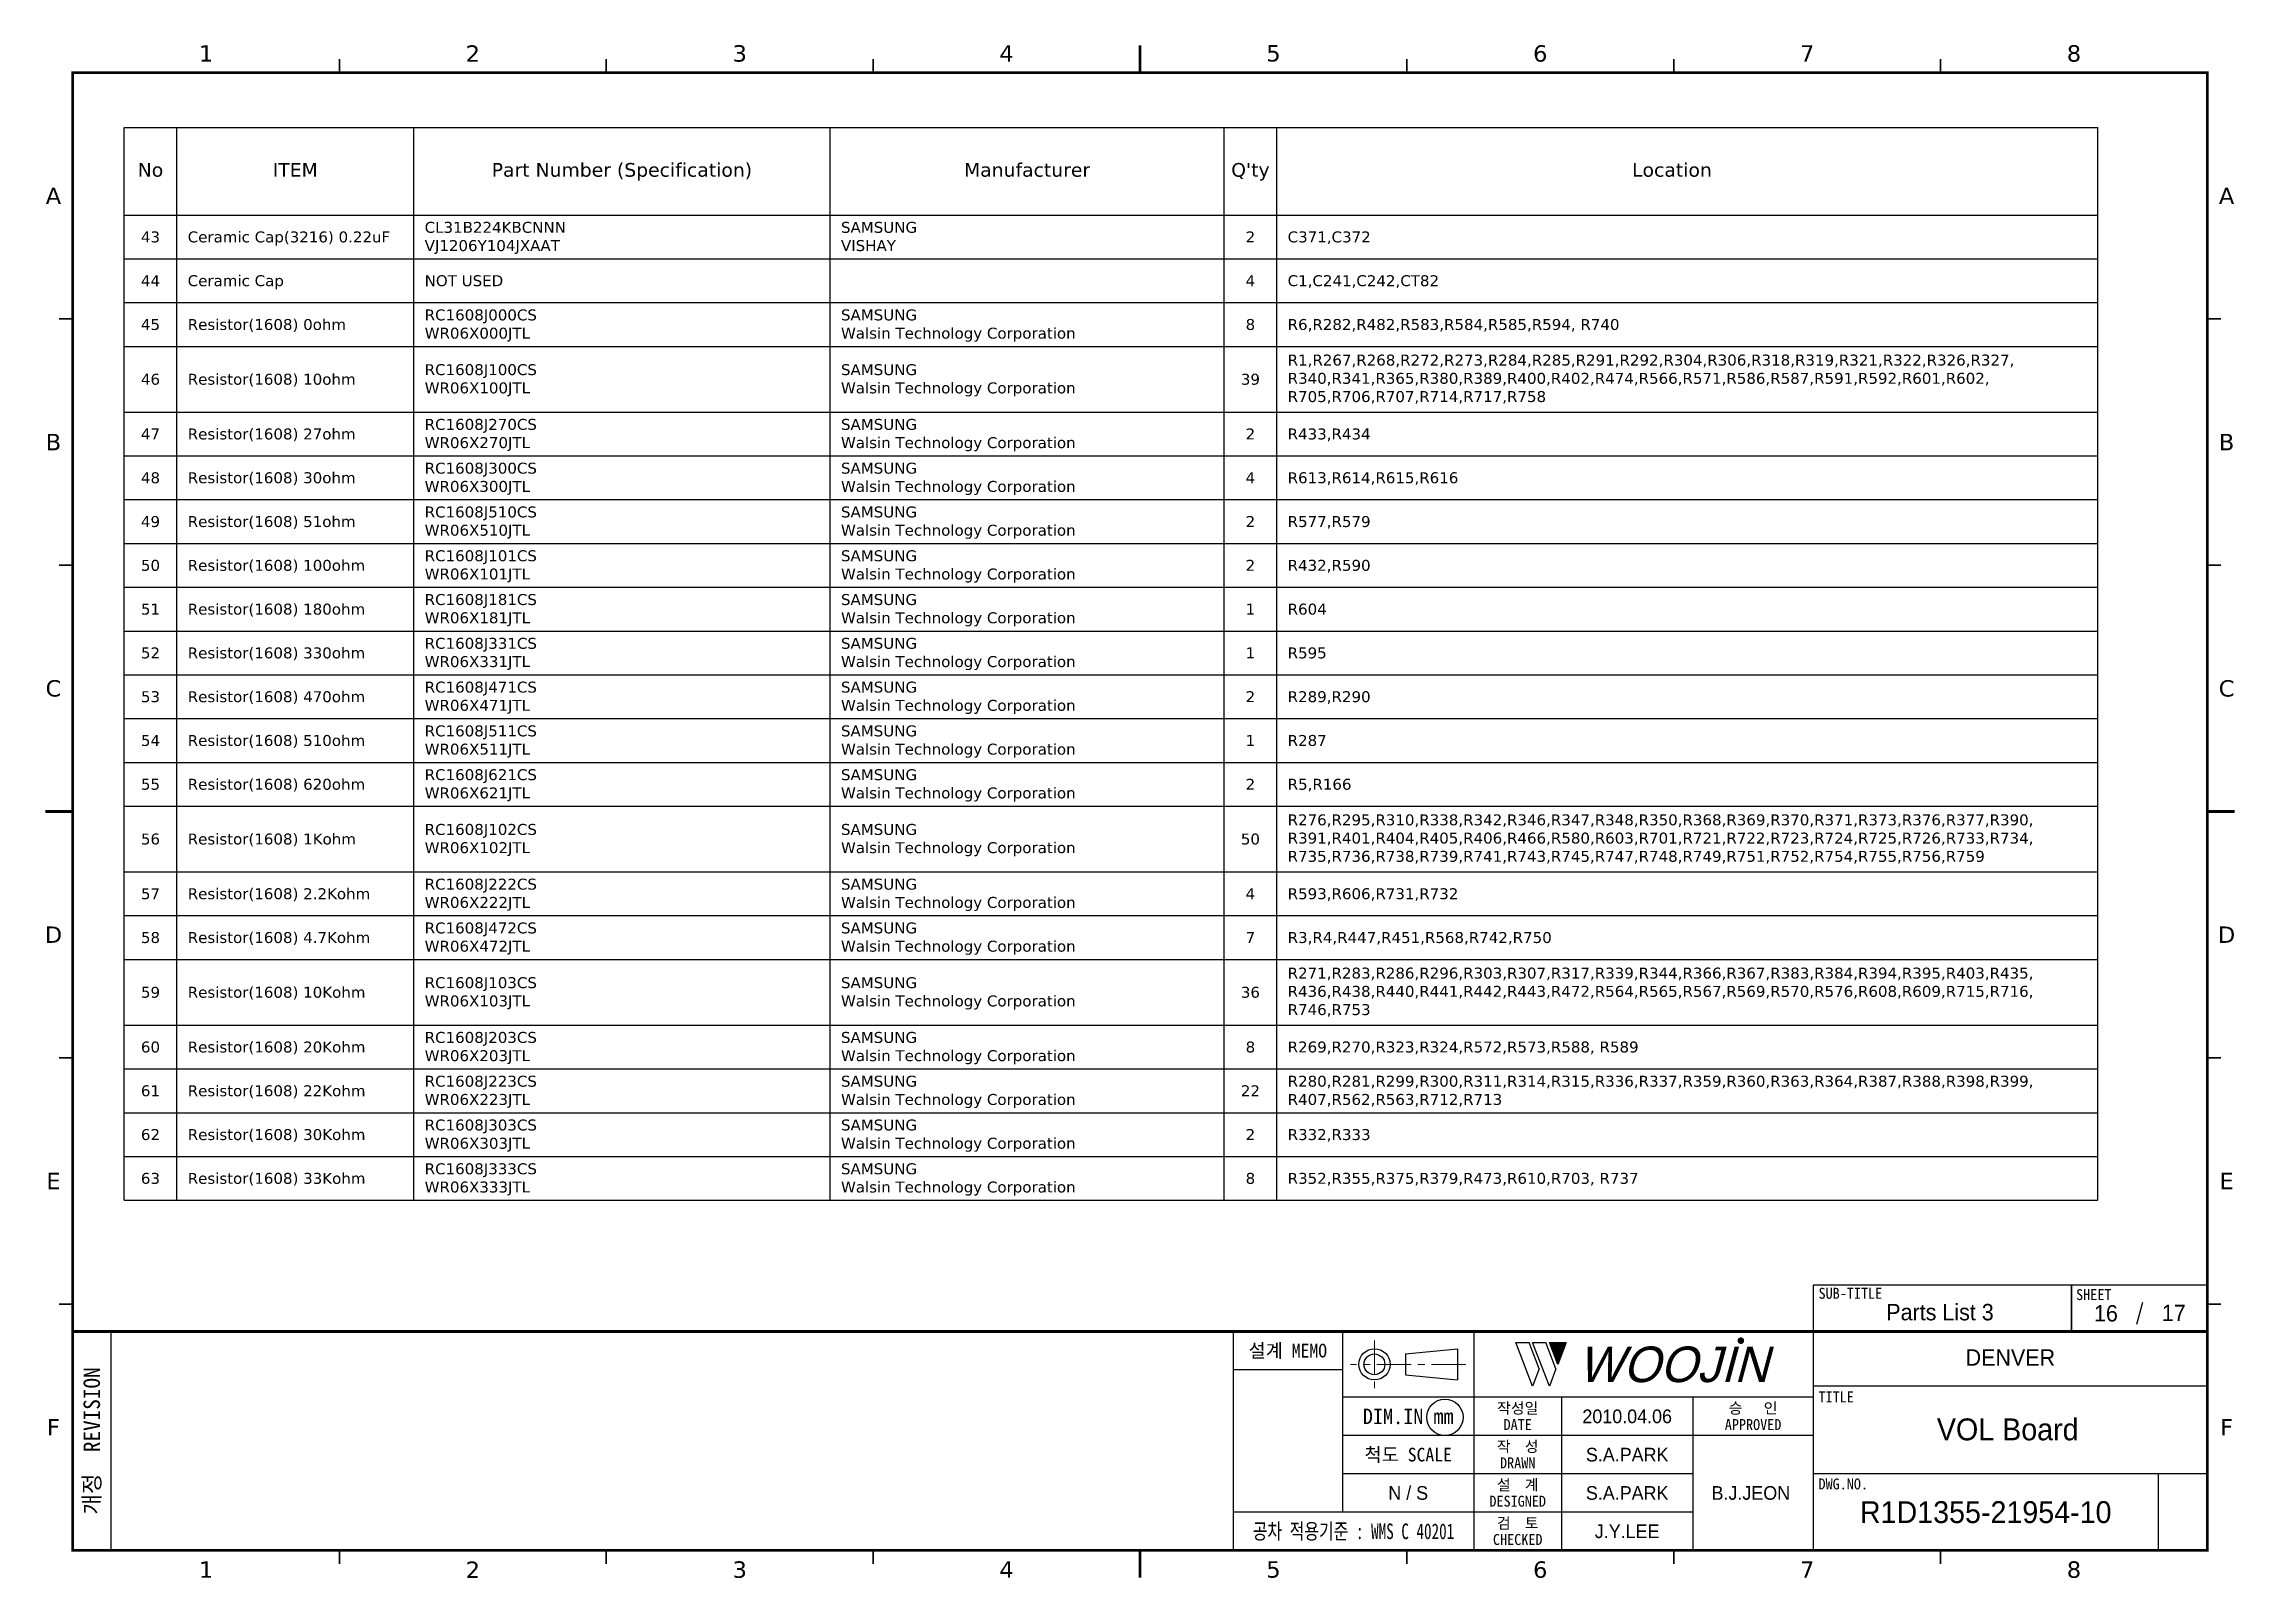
# Model space of a CAD drawing. Extents: x -695 to 953, y -753 to 181.
# Drawn here: x 24.3 to 424.8, y -753.5 to -473 of the extents above; entities that cross this region are included whole.
import ezdxf
from ezdxf.enums import TextEntityAlignment as Align

# ---------------------------------------------------------------- set-up
doc = ezdxf.new("R2010")
doc.units = 0
doc.header["$LTSCALE"] = 5
doc.header["$MEASUREMENT"] = 0
doc.linetypes.add('CENTER', pattern=[2, 1.25, -0.25, 0.25, -0.25])
doc.layers.get('0').update_dxf_attribs({"linetype": 'CONTINUOUS', "lineweight": 25})
doc.layers.add('2', color=2, linetype='CENTER', lineweight=13)
doc.layers.add('4', color=4, linetype='CONTINUOUS', lineweight=18)
for name, color, linetype in [('SHEET', 3, 'CONTINUOUS'), ('문자', 4, 'CONTINUOUS'), ('테두리', 3, 'CONTINUOUS')]:
    doc.layers.add(name, color=color, linetype=linetype)
doc.styles.add('MARK', font='ARLRDBD.TTF')
doc.styles.get("Standard").update_dxf_attribs({"font": 'verdana.ttf'})
doc.styles.add('굴림', font='')
doc.styles.add('굴림체', font='')
doc.styles.get('굴림').set_extended_font_data('Gulim')
doc.styles.get('굴림체').set_extended_font_data('GulimChe')

msp = doc.modelspace()

# ---------------------------------------------------------------- texts
for s, height, p in [('No', 2.5, (43.8, -497.27)), ('ITEM', 2.5, (70.25, -497.27)), ('Part Number^J(Specification)', 2.5, (129.92, -497.27)), ('Manufacturer', 2.5, (203.94, -497.27)), ("Q'ty", 2.5, (244.74, -497.27)), ('Location', 2.5, (321.75, -497.27)), ('43', 2, (43.8, -509.27)), ('2', 2, (244.74, -509.27)), ('44', 2, (43.8, -517.27)), ('4', 2, (244.74, -517.27)), ('45', 2, (43.8, -525.27)), ('8', 2, (244.74, -525.27)), ('46', 2, (43.8, -535.27)), ('39', 2, (244.74, -535.27)), ('47', 2, (43.8, -545.27)), ('2', 2, (244.74, -545.27)), ('48', 2, (43.8, -553.27)), ('4', 2, (244.74, -553.27)), ('49', 2, (43.8, -561.27)), ('2', 2, (244.74, -561.27)), ('50', 2, (43.8, -569.27)), ('2', 2, (244.74, -569.27)), ('51', 2, (43.8, -577.27)), ('1', 2, (244.74, -577.27)), ('52', 2, (43.8, -585.27)), ('1', 2, (244.74, -585.27)), ('53', 2, (43.8, -593.27)), ('2', 2, (244.74, -593.27)), ('54', 2, (43.8, -601.27)), ('1', 2, (244.74, -601.27)), ('55', 2, (43.8, -609.27)), ('2', 2, (244.74, -609.27)), ('56', 2, (43.8, -619.27)), ('50', 2, (244.74, -619.27)), ('57', 2, (43.8, -629.27)), ('4', 2, (244.74, -629.27)), ('58', 2, (43.8, -637.27)), ('7', 2, (244.74, -637.27)), ('59', 2, (43.8, -647.27)), ('36', 2, (244.74, -647.27)), ('60', 2, (43.8, -657.27)), ('8', 2, (244.74, -657.27)), ('61', 2, (43.8, -665.27)), ('22', 2, (244.74, -665.27)), ('62', 2, (43.8, -673.27)), ('2', 2, (244.74, -673.27)), ('63', 2, (43.8, -681.27)), ('8', 2, (244.74, -681.27))]:
    msp.add_text(s, height=height).set_placement(p, align=Align.CENTER)
for s, p in [('Ceramic Cap(3216)^J0.22uF', (50.6, -509.27)), ('C371,C372', (251.54, -509.27)), ('Ceramic Cap', (50.6, -517.27)), ('NOT USED', (93.89, -517.27)), ('C1,C241,C242,CT82', (251.54, -517.27)), ('Resistor(1608)^J0ohm', (50.6, -525.27)), ('R6,R282,R482,R583,R584,R585,R594,^JR740', (251.54, -525.27)), ('Resistor(1608)^J10ohm', (50.6, -535.27)), ('Resistor(1608)^J27ohm', (50.6, -545.27)), ('R433,R434', (251.54, -545.27)), ('Resistor(1608)^J30ohm', (50.6, -553.27)), ('R613,R614,R615,R616', (251.54, -553.27)), ('Resistor(1608)^J51ohm', (50.6, -561.27)), ('R577,R579', (251.54, -561.27)), ('Resistor(1608)^J100ohm', (50.6, -569.27)), ('R432,R590', (251.54, -569.27)), ('Resistor(1608)^J180ohm', (50.6, -577.27)), ('R604', (251.54, -577.27)), ('Resistor(1608)^J330ohm', (50.6, -585.27)), ('R595', (251.54, -585.27)), ('Resistor(1608)^J470ohm', (50.6, -593.27)), ('R289,R290', (251.54, -593.27)), ('Resistor(1608)^J510ohm', (50.6, -601.27)), ('R287', (251.54, -601.27)), ('Resistor(1608)^J620ohm', (50.6, -609.27)), ('R5,R166 ', (251.54, -609.27)), ('Resistor(1608)^J1Kohm', (50.6, -619.27)), ('Resistor(1608)^J2.2Kohm', (50.6, -629.27)), ('R593,R606,R731,R732', (251.54, -629.27)), ('Resistor(1608)^J4.7Kohm', (50.6, -637.27)), ('R3,R4,R447,R451,R568,R742,R750', (251.54, -637.27)), ('Resistor(1608)^J10Kohm', (50.6, -647.27)), ('Resistor(1608)^J20Kohm', (50.6, -657.27)), ('R269,R270,R323,R324,R572,R573,R588,^JR589', (251.54, -657.27)), ('Resistor(1608)^J22Kohm', (50.6, -665.27)), ('Resistor(1608)^J30Kohm', (50.6, -673.27)), ('R332,R333', (251.54, -673.27)), ('Resistor(1608)^J33Kohm', (50.6, -681.27)), ('R352,R355,R375,R379,R473,R610,R703,^JR737', (251.54, -681.27))]:
    msp.add_text(s, height=2).set_placement(p)
at = {"color": 4, "style": '굴림'}
for s, p in [('2010.04.06', (313.57, -723.75)), ('S.A.PARK', (313.57, -730.75)), ('S.A.PARK', (313.57, -737.75)), ('B.J.JEON', (336.16, -737.75)), ('J.Y.LEE', (313.57, -744.75))]:
    msp.add_text(s, height=2.5, dxfattribs=at).set_placement(p, align=Align.MIDDLE_CENTER)
at = {"char_height": 2, "attachment_point": 1}
for s, insert, width in [('CL31B224KBCNNN^JVJ1206Y104JXAAT', (93.89, -505.52), 54.2861), ('SAMSUNG^JVISHAY', (169.94, -505.52), 27.3768), ('RC1608J000CS^JWR06X000JTL', (93.89, -521.52), 43.5299), ('SAMSUNG^JWalsin Technology Corporation', (169.94, -521.52), 59.4856), ('RC1608J100CS^JWR06X100JTL', (93.89, -531.52), 43.5299), ('SAMSUNG^JWalsin Technology Corporation', (169.94, -531.52), 59.4856), ('R1,R267,R268,R272,R273,R284,R285,R291,R292,R304,R306,R318,R319,R321,R322,R326,R327,\\PR340,R341,R365,R380,R389,R400,R402,R474,R566,R571,R586,R587,R591,R592,R601,R602,\\PR705,R706,R707,R714,R717,R758', (251.54, -529.77), 316.2337), ('RC1608J270CS^JWR06X270JTL', (93.89, -541.52), 43.5299), ('SAMSUNG^JWalsin Technology Corporation', (169.94, -541.52), 59.4856), ('RC1608J300CS^JWR06X300JTL', (93.89, -549.52), 43.5299), ('SAMSUNG^JWalsin Technology Corporation', (169.94, -549.52), 59.4856), ('RC1608J510CS^JWR06X510JTL', (93.89, -557.52), 43.5299), ('SAMSUNG^JWalsin Technology Corporation', (169.94, -557.52), 59.4856), ('RC1608J101CS^JWR06X101JTL', (93.89, -565.52), 43.5299), ('SAMSUNG^JWalsin Technology Corporation', (169.94, -565.52), 59.4856), ('RC1608J181CS^JWR06X181JTL', (93.89, -573.52), 43.5299), ('SAMSUNG^JWalsin Technology Corporation', (169.94, -573.52), 59.4856), ('RC1608J331CS^JWR06X331JTL', (93.89, -581.52), 43.5299), ('SAMSUNG^JWalsin Technology Corporation', (169.94, -581.52), 59.4856), ('RC1608J471CS^JWR06X471JTL', (93.89, -589.52), 43.5299), ('SAMSUNG^JWalsin Technology Corporation', (169.94, -589.52), 59.4856), ('RC1608J511CS^JWR06X511JTL', (93.89, -597.52), 43.5299), ('SAMSUNG^JWalsin Technology Corporation', (169.94, -597.52), 59.4856), ('RC1608J621CS^JWR06X621JTL', (93.89, -605.52), 43.5299), ('SAMSUNG^JWalsin Technology Corporation', (169.94, -605.52), 59.4856), ('RC1608J102CS^JWR06X102JTL', (93.89, -615.52), 43.5299), ('SAMSUNG^JWalsin Technology Corporation', (169.94, -615.52), 59.4856), ('R276,R295,R310,R338,R342,R346,R347,R348,R350,R368,R369,R370,R371,R373,R376,R377,R390,\\PR391,R401,R404,R405,R406,R466,R580,R603,R701,R721,R722,R723,R724,R725,R726,R733,R734,\\PR735,R736,R738,R739,R741,R743,R745,R747,R748,R749,R751,R752,R754,R755,R756,R759', (251.54, -613.77), 409.4721), ('RC1608J222CS^JWR06X222JTL', (93.89, -625.52), 43.5299), ('SAMSUNG^JWalsin Technology Corporation', (169.94, -625.52), 59.4856), ('RC1608J472CS^JWR06X472JTL', (93.89, -633.52), 43.5299), ('SAMSUNG^JWalsin Technology Corporation', (169.94, -633.52), 59.4856), ('RC1608J103CS^JWR06X103JTL', (93.89, -643.52), 43.5299), ('SAMSUNG^JWalsin Technology Corporation', (169.94, -643.52), 59.4856), ('R271,R283,R286,R296,R303,R307,R317,R339,R344,R366,R367,R383,R384,R394,R395,R403,R435,\\PR436,R438,R440,R441,R442,R443,R472,R564,R565,R567,R569,R570,R576,R608,R609,R715,R716,\\PR746,R753', (251.54, -641.77), 295.2089), ('RC1608J203CS^JWR06X203JTL', (93.89, -653.52), 43.5299), ('SAMSUNG^JWalsin Technology Corporation', (169.94, -653.52), 59.4856), ('RC1608J223CS^JWR06X223JTL', (93.89, -661.52), 43.5299), ('SAMSUNG^JWalsin Technology Corporation', (169.94, -661.52), 59.4856), ('R280,R281,R299,R300,R311,R314,R315,R336,R337,R359,R360,R363,R364,R387,R388,R398,R399,\\PR407,R562,R563,R712,R713', (251.54, -661.52), 180.9711), ('RC1608J303CS^JWR06X303JTL', (93.89, -669.52), 43.5299), ('SAMSUNG^JWalsin Technology Corporation', (169.94, -669.52), 59.4856), ('RC1608J333CS^JWR06X333JTL', (93.89, -677.52), 43.5299), ('SAMSUNG^JWalsin Technology Corporation', (169.94, -677.52), 59.4856)]:
    msp.add_mtext(s, dxfattribs=dict(at, insert=insert, width=width))
at = {"layer": '4', "style": '굴림'}
for s, p in [('Parts List 3', (370.72, -704.71)), ('16', (401.03, -704.92)), ('17', (413.42, -704.86)), ('DENVER', (383.57, -713))]:
    msp.add_text(s, height=3, dxfattribs=at).set_placement(p, align=Align.MIDDLE_CENTER)
at = {"layer": '문자', "style": '굴림'}
for s, height, p in [('VOL Board', 4, (383.09, -726.13)), ('N / S', 2.5, (273.57, -737.75)), ('R1D1355-21954-10', 4, (379.07, -741.25))]:
    msp.add_text(s, height=height, dxfattribs=at).set_placement(p, align=Align.MIDDLE_CENTER)

# ---------------------------------------------------------------- blocks, each defined once
blk = doc.blocks.new('B')
at = {"layer": '문자'}
blk.add_hatch(color=256, dxfattribs=at).paths.add_polyline_path([(13.79, 10), (15.31, 6), (16.84, 10)])
at = {"color": 4, "const_width": 0.6}
blk.add_lwpolyline([(48.46, 10.32, 1), (49.06, 10.32, 1)], format="xyb", close=True, dxfattribs=at)
at = {"layer": '문자'}
for p, q in [((10.73, 2), (7.68, 10)), ((7.68, 10), (10.09, 10)), ((11.94, 5.16), (10.09, 10)), ((10.73, 10), (13.15, 10)), ((13.79, 2), (10.73, 10)), ((14.99, 5.16), (13.15, 10)), ((13.79, 10), (16.84, 10)), ((15.31, 6), (13.79, 10)), ((16.84, 10), (15.31, 6)), ((11.94, 5.16), (10.73, 2)), ((14.99, 5.16), (13.79, 2))]:
    blk.add_line(p, q, dxfattribs=at)
at = {"layer": '문자', "style": 'MARK', "oblique": 15}
blk.add_text('WOOJIN', height=6.5, dxfattribs=at).set_placement((36.4, 6), align=Align.MIDDLE_CENTER)
blk = doc.blocks.new('C')
blk.add_line((15, 285), (15, 285))
at = {"layer": '2'}
for p, q in [((252.83, 53.35), (252.83, 44.65)), ((269.53, 49), (248.48, 49))]:
    blk.add_line(p, q, dxfattribs=at)
at = {"layer": 'SHEET'}
for p, q in [((393.14, 60.3), (392.07, 56.28)), ((22, 55), (22, 15)), ((227, 55), (227, 15)), ((247, 55), (247, 22)), ((271, 55), (271, 15)), ((271, 55), (271, 15)), ((333, 55), (333, 15)), ((247, 48), (227, 48)), ((405, 45), (333, 45)), ((333, 43), (247, 43)), ((287, 43), (287, 15)), ((311, 43), (311, 15)), ((333, 36), (247, 36)), ((311, 29), (247, 29)), ((405, 29), (333, 29)), ((396, 29), (396, 15)), ((311, 22), (227, 22))]:
    blk.add_line(p, q, dxfattribs=at)
at = {"layer": 'SHEET', "color": 4}
for p, q in [((258.53, 50.9), (268.03, 51.85)), ((258.53, 50.9), (258.53, 47.1)), ((268.03, 51.85), (268.03, 46.15)), ((258.53, 47.1), (268.03, 46.15))]:
    blk.add_line(p, q, dxfattribs=at)
at = {"layer": 'SHEET'}
for points in [[(333, 55), (380.19, 55), (380.19, 63.49), (333, 63.49)], [(380.19, 55), (405, 55), (405, 63.49), (380.19, 63.49)]]:
    blk.add_lwpolyline(points, close=True, dxfattribs=at)
at = {"layer": 'SHEET', "color": 4}
for radius in [2.85, 1.9]:
    blk.add_circle((252.83, 49), radius, dxfattribs=at)
at = {"layer": 'SHEET'}
blk.add_circle((265.7, 39.32), 3.32, dxfattribs=at)
at = {"layer": '테두리'}
blk.add_line((405, 285), (405, 15), dxfattribs=at)
for points, const_width in [([(210, 290), (210, 285)], 0.5), ([(15, 285), (15, 15), (405, 15), (405, 285), (15, 285)], 0.5), ([(63.75, 287.5), (63.75, 285)], 0.3), ([(112.5, 287.5), (112.5, 285)], 0.3), ([(161.25, 287.5), (161.25, 285)], 0.3), ([(258.75, 287.5), (258.75, 285)], 0.3), ([(307.5, 287.5), (307.5, 285)], 0.3), ([(356.25, 287.5), (356.25, 285)], 0.3), ([(12.5, 240), (15, 240)], 0.3), ([(407.5, 240), (405, 240)], 0.3), ([(12.5, 195), (15, 195)], 0.3), ([(407.5, 195), (405, 195)], 0.3), ([(10, 150), (15, 150)], 0.5), ([(410, 150), (405, 150)], 0.5), ([(12.5, 105), (15, 105)], 0.3), ([(407.5, 105), (405, 105)], 0.3), ([(12.5, 60), (15, 60)], 0.3), ([(407.5, 60), (405, 60)], 0.3), ([(15, 55), (405, 55)], 0.5), ([(63.75, 12.5), (63.75, 15)], 0.3), ([(112.5, 12.5), (112.5, 15)], 0.3), ([(161.25, 12.5), (161.25, 15)], 0.3), ([(210, 10), (210, 15)], 0.5), ([(258.75, 12.5), (258.75, 15)], 0.3), ([(307.5, 12.5), (307.5, 15)], 0.3), ([(356.25, 12.5), (356.25, 15)], 0.3)]:
    blk.add_lwpolyline(points, dxfattribs=dict(at, const_width=const_width))
blk.add_blockref('B', (271, 43))
at = {"layer": '문자'}
for s, p in [('1', (39.38, 288.5)), ('2', (88.12, 288.5)), ('3', (136.88, 288.5)), ('4', (185.62, 288.5)), ('5', (234.38, 288.5)), ('6', (283.12, 288.5)), ('7', (331.88, 288.5)), ('8', (380.62, 288.5)), ('A', (11.5, 262.5)), ('A', (408.5, 262.5)), ('B', (11.5, 217.5)), ('B', (408.5, 217.5)), ('C', (11.5, 172.5)), ('C', (408.5, 172.5)), ('D', (11.5, 127.5)), ('D', (408.5, 127.5)), ('E', (11.5, 82.5)), ('E', (408.5, 82.5)), ('F', (11.5, 37.5)), ('F', (408.5, 37.5)), ('1', (39.38, 11.5)), ('2', (88.12, 11.5)), ('3', (136.88, 11.5)), ('4', (185.62, 11.5)), ('5', (234.38, 11.5)), ('6', (283.12, 11.5)), ('7', (331.88, 11.5)), ('8', (380.62, 11.5))]:
    blk.add_text(s, height=3, dxfattribs=at).set_placement(p, align=Align.MIDDLE)
at = {"layer": '문자', "style": '굴림체'}
for s, height, p in [('SUB-TITLE', 2, (339.77, 61.98)), ('SHEET', 2, (384.24, 61.74)), ('설계 MEMO', 2.5, (237, 51.5)), ('DIM.IN mm', 2.85, (259, 39.5)), ('작성일', 2, (279, 41)), ('승   인', 2, (322, 41)), ('DATE', 2, (279, 38)), ('APPROVED', 2, (322, 38)), ('척도 SCALE', 2.5, (259, 32.5)), ('작  성', 2, (279, 34)), ('설  계', 2, (279, 27)), ('DRAWN', 2, (279, 31)), ('DESIGNED', 2, (279, 24)), ('검  토', 2, (279, 20)), ('CHECKED', 2, (279, 17))]:
    blk.add_text(s, height=height, dxfattribs=at).set_placement(p, align=Align.MIDDLE_CENTER)
blk.add_text('개정  REVISION', height=3, rotation=90, dxfattribs=at).set_placement((18.5, 35), align=Align.MIDDLE_CENTER)
for s, p in [('TITLE', (333.95, 42.05)), ('DWG.NO.', (333.95, 26.15))]:
    blk.add_text(s, height=2, dxfattribs=at).set_placement(p)
at = {"layer": '문자', "style": '굴림체', "width": 0.75}
blk.add_text('공차 적용기준 : WMS C 40201', height=2.85, dxfattribs=at).set_placement((249, 18.5), align=Align.MIDDLE_CENTER)

# ---------------------------------------------------------------- linework, layer by layer
for p, q in [((39, -488.27), (399.54, -488.27)), ((39, -684.27), (39, -488.27)), ((48.6, -684.27), (48.6, -488.27)), ((91.89, -684.27), (91.89, -488.27)), ((167.94, -684.27), (167.94, -488.27)), ((239.94, -684.27), (239.94, -488.27)), ((249.54, -684.27), (249.54, -488.27)), ((399.54, -684.27), (399.54, -488.27)), ((39, -504.27), (399.54, -504.27)), ((39, -512.27), (399.54, -512.27)), ((39, -520.27), (399.54, -520.27)), ((39, -528.27), (399.54, -528.27)), ((39, -540.27), (399.54, -540.27)), ((39, -548.27), (399.54, -548.27)), ((39, -556.27), (399.54, -556.27)), ((39, -564.27), (399.54, -564.27)), ((39, -572.27), (399.54, -572.27)), ((39, -580.27), (399.54, -580.27)), ((39, -588.27), (399.54, -588.27)), ((39, -596.27), (399.54, -596.27)), ((39, -604.27), (399.54, -604.27)), ((39, -612.27), (399.54, -612.27)), ((39, -624.27), (399.54, -624.27)), ((39, -632.27), (399.54, -632.27)), ((39, -640.27), (399.54, -640.27)), ((39, -652.27), (399.54, -652.27)), ((39, -660.27), (399.54, -660.27)), ((39, -668.27), (399.54, -668.27)), ((39, -676.27), (399.54, -676.27)), ((39, -684.27), (399.54, -684.27))]:
    msp.add_line(p, q)

# ---------------------------------------------------------------- block references
msp.add_blockref('C', (14.57, -763.25))

msp.set_redraw_order([(e.dxf.handle, doc.entitydb.next_handle()) for e in msp.query("TEXT MTEXT ATTDEF DIMENSION ARC_DIMENSION")])  # texts and dimensions are drawn at this point

doc.saveas('drawing.dxf')
